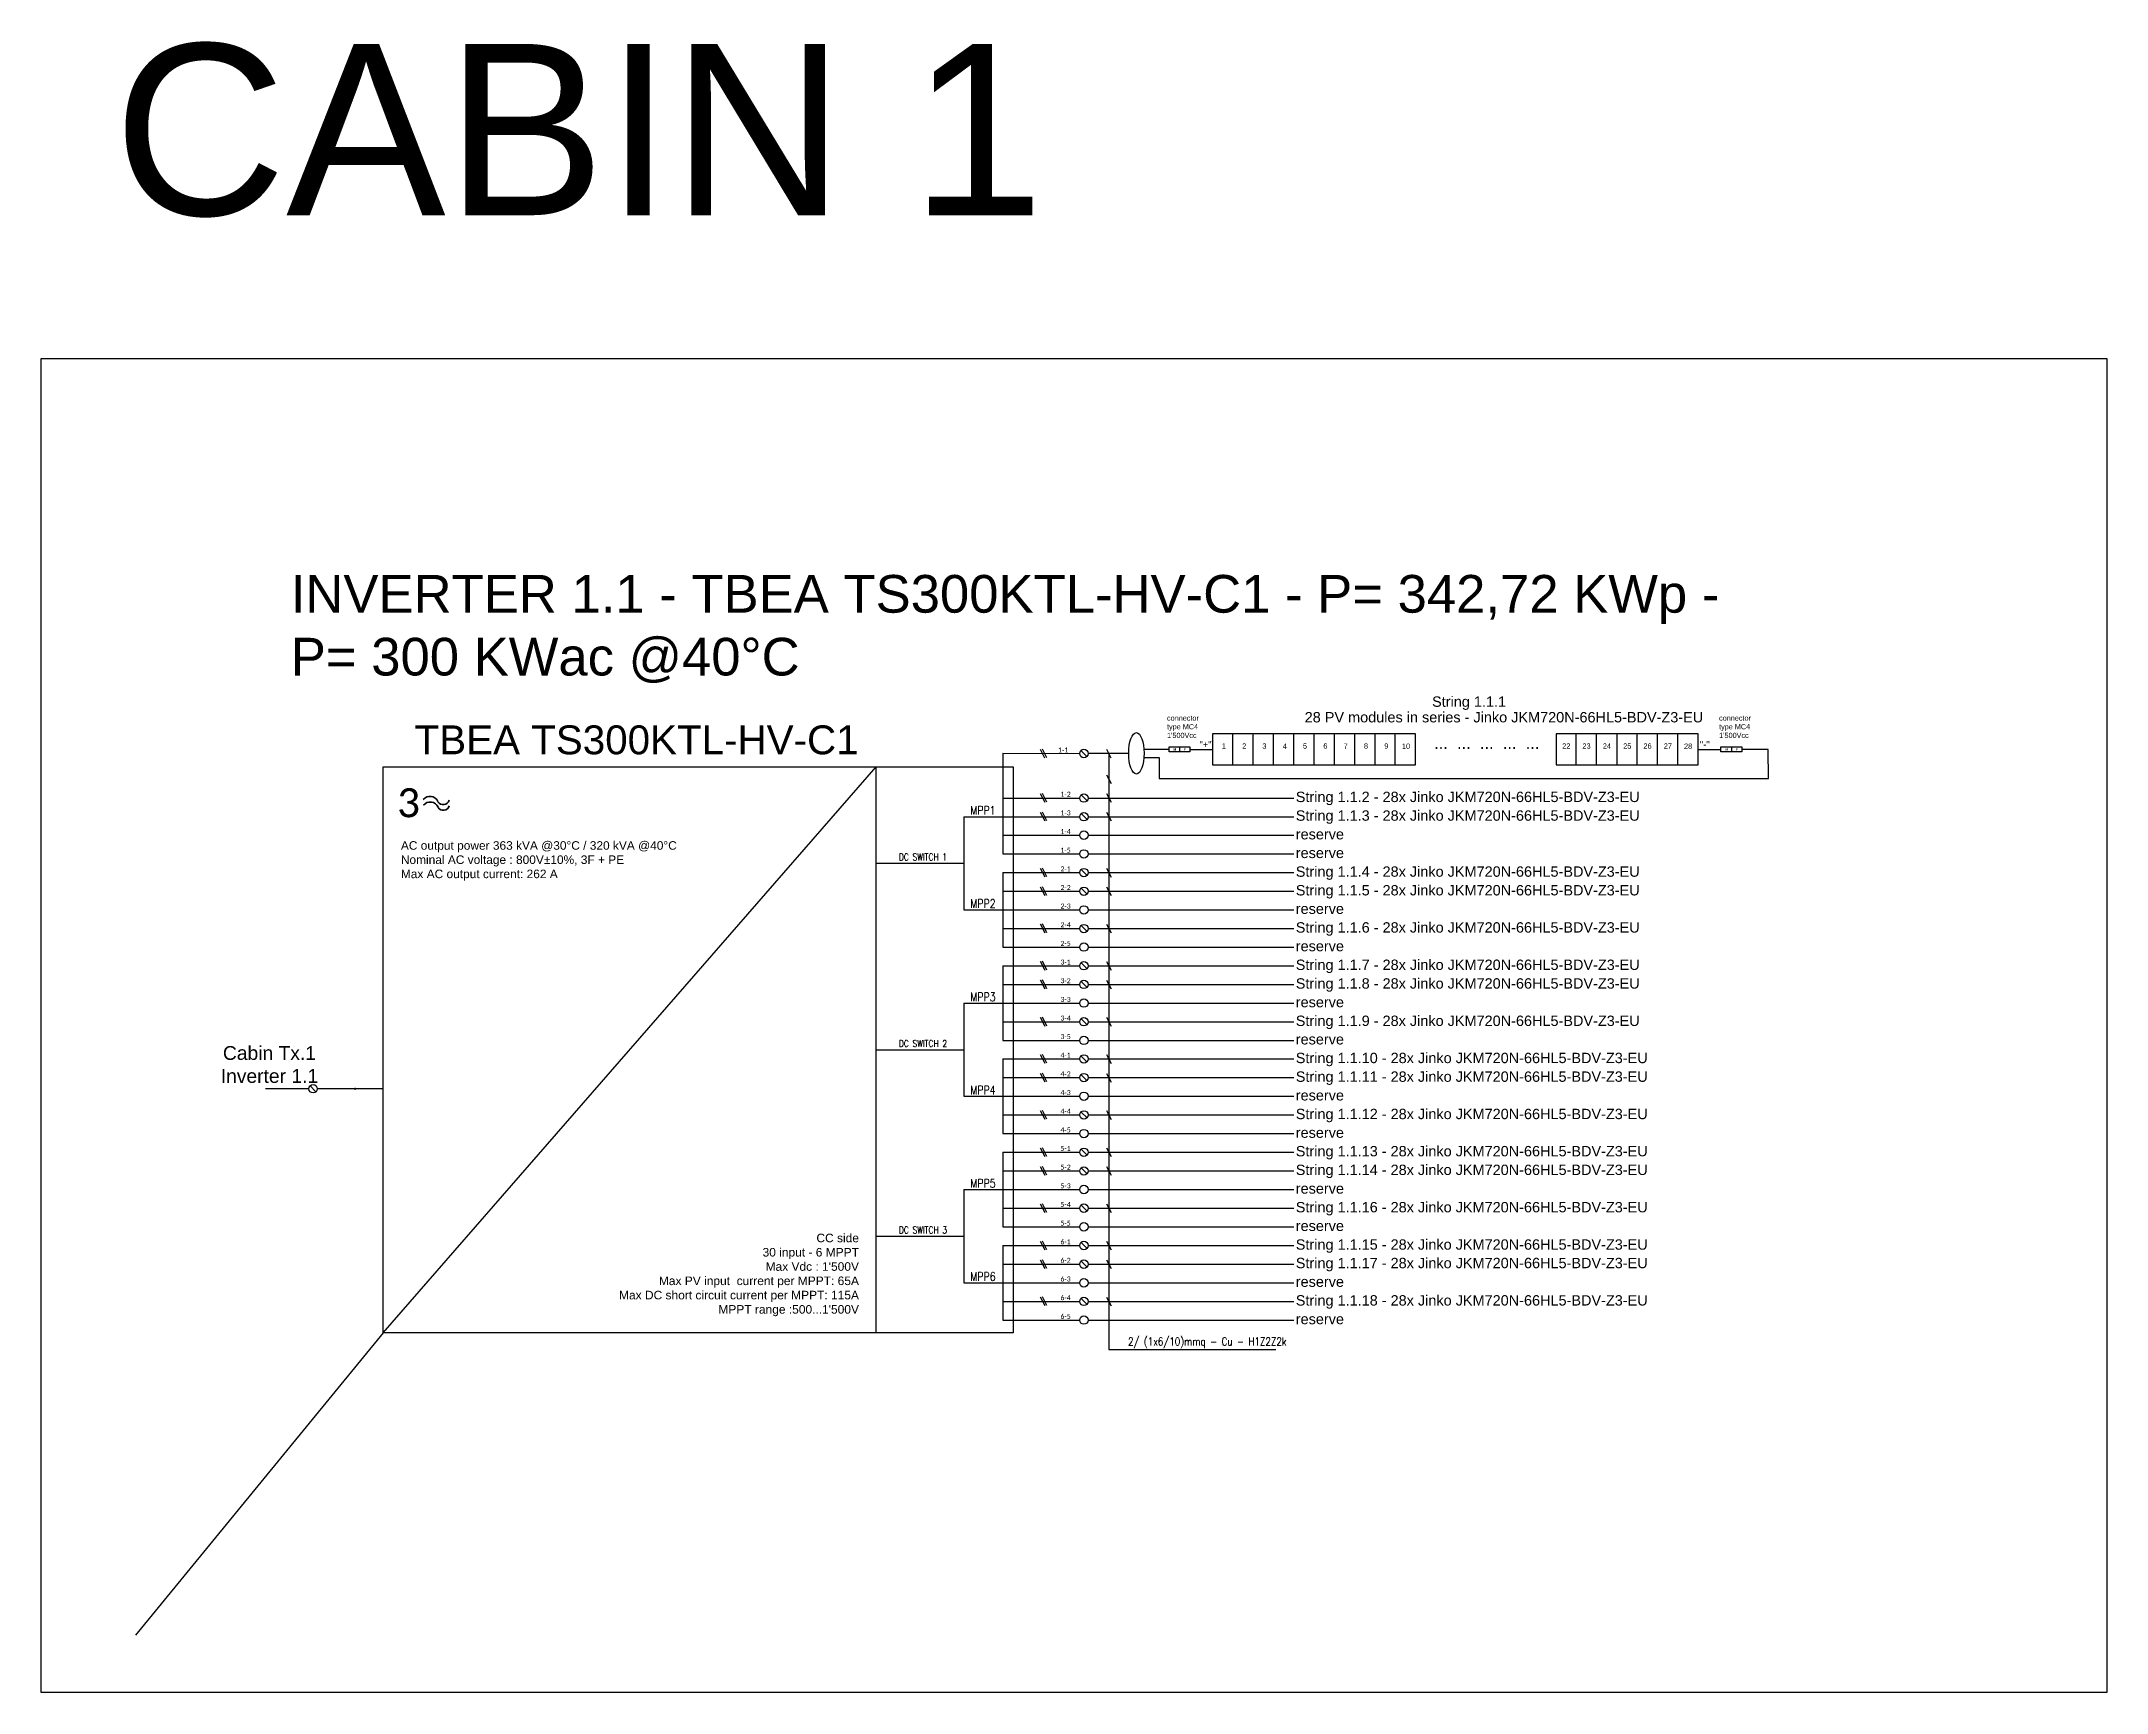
# Model space of a CAD drawing. Header units: millimetres. Extents: x 14856 to 141494, y 133975 to 167686.
# Drawn here: x 14856 to 26918, y 158047 to 167686 of the extents above; entities that cross this region are included whole.
import ezdxf

# ---------------------------------------------------------------- set-up
doc = ezdxf.new("R2010")
doc.units = ezdxf.units.MM
doc.linetypes.add('TRATTEGGIATA', pattern=[19.05, 12.7, -6.35])
doc.layers.add('-Testi', color=1, linetype='Continuous')
doc.layers.add('TRATTEGGIATA', color=40, linetype='TRATTEGGIATA')
doc.styles.add('Legend', font='calibri.ttf')
doc.styles.add('SIMPLEX', font='SIMPLEX', dxfattribs={"width": 0.8})
doc.styles.get("Standard").update_dxf_attribs({"font": 'arial.ttf'})

# ---------------------------------------------------------------- blocks, each defined once
blk = doc.blocks.new('P00102')
at = {"color": 1, "linetype": 'ByBlock', "lineweight": 25}
for p, q in [((0, 4), (-4, -4)), ((2, 4), (-2, -4)), ((4, 4), (0, -4))]:
    blk.add_line(p, q, dxfattribs=at)
blk = doc.blocks.new('P00')
at = {"color": 1}
for points in [[(-19, 26), (7, -25)], [(20, -25), (-6, 26)]]:
    blk.add_lwpolyline(points, dxfattribs=at)

msp = doc.modelspace()

# ---------------------------------------------------------------- linework, layer by layer
for points in [[(21076, 163554), (21102, 163503)], [(21503, 163568), (21503, 163538)], [(21696, 163644), (21696, 163462), (22882, 163462), (22882, 163644), (21696, 163644)], [(21815, 163462), (21815, 163644)], [(21933, 163462), (21933, 163643)], [(22052, 163461), (22052, 163643)], [(22170, 163462), (22170, 163644)], [(22289, 163462), (22289, 163643)], [(22408, 163461), (22408, 163643)], [(22526, 163462), (22526, 163644)], [(22645, 163462), (22645, 163643)], [(22763, 163461), (22763, 163643)], [(23702, 163644), (23702, 163462), (24532, 163462), (24532, 163644), (23702, 163644)], [(23820, 163462), (23820, 163644)], [(23939, 163462), (23939, 163643)], [(24058, 163461), (24058, 163643)], [(24176, 163462), (24176, 163644)], [(24295, 163462), (24295, 163643)], [(24295, 163462), (24295, 163643)], [(24413, 163461), (24413, 163643)], [(24413, 163461), (24413, 163643)], [(24532, 163462), (24532, 163644)], [(24726, 163568), (24726, 163538)], [(16852, 160147), (19731, 163451)], [(19731, 160147), (19731, 163451)], [(20471, 163531), (20471, 162943)], [(20962, 163511), (20927, 163546)], [(20970, 163530), (21090, 163530), (21090, 160050)], [(21563, 163553), (21696, 163553)], [(24532, 163553), (24665, 163553)], [(21077, 163404), (21103, 163353)], [(20963, 163252), (20928, 163287)], [(21077, 163295), (21103, 163244)], [(20243, 163160), (20471, 163160)], [(20243, 163160), (20243, 162616)], [(20963, 163143), (20928, 163178)], [(21077, 163186), (21103, 163135)], [(19731, 162888), (20243, 162888)], [(20471, 162834), (20471, 162399)], [(20963, 162817), (20928, 162851)], [(21077, 162859), (21103, 162808)], [(20963, 162708), (20928, 162742)], [(21077, 162751), (21103, 162700)], [(20243, 162616), (20471, 162616)], [(20963, 162490), (20928, 162525)], [(21077, 162533), (21103, 162482)], [(20471, 162290), (20471, 161854)], [(20963, 162272), (20928, 162307)], [(21077, 162315), (21103, 162264)], [(20963, 162163), (20928, 162198)], [(21077, 162206), (21103, 162155)], [(20243, 162072), (20471, 162072)], [(20243, 162072), (20243, 161528)], [(21077, 161989), (21103, 161938)], [(20963, 161946), (20928, 161981)], [(19731, 161800), (20243, 161800)], [(20471, 161746), (20471, 161310)], [(20963, 161728), (20928, 161763)], [(21077, 161771), (21103, 161720)], [(20963, 161619), (20928, 161654)], [(21077, 161662), (21103, 161611)], [(16460, 161555), (16426, 161589)], [(16852, 161572), (16468, 161572)], [(20243, 161528), (20471, 161528)], [(20963, 161402), (20928, 161436)], [(21077, 161445), (21103, 161393)], [(20471, 161201), (20471, 160766)], [(20963, 161184), (20928, 161219)], [(21077, 161227), (21103, 161176)], [(20963, 161075), (20928, 161110)], [(21077, 161118), (21103, 161067)], [(20243, 160984), (20471, 160984)], [(20243, 160984), (20243, 160439)], [(21077, 160900), (21103, 160849)], [(20963, 160857), (20928, 160892)], [(19731, 160712), (20243, 160712)], [(20963, 160640), (20928, 160675)], [(21077, 160683), (21103, 160632)], [(20471, 160657), (20471, 160222)], [(20963, 160531), (20928, 160566)], [(21077, 160574), (21103, 160523)], [(20243, 160439), (20471, 160439)], [(20963, 160313), (20928, 160348)], [(21077, 160356), (21103, 160305)], [(21090, 160050), (22065, 160050)]]:
    msp.add_lwpolyline(points)
at = {"color": 40}
for points in [[(21296, 163555), (21441, 163555)], [(20471, 163531), (20920, 163529)], [(20969, 163530), (21206, 163530)], [(21296, 163505), (21385, 163505), (21385, 163383), (24942, 163383), (24941, 163553), (24787, 163553)]]:
    msp.add_lwpolyline(points, dxfattribs=at)
for points in [[(21442, 163568), (21563, 163568), (21563, 163538), (21442, 163538)], [(24665, 163568), (24787, 163568), (24787, 163538), (24665, 163538)], [(16852, 163451), (20532, 163451), (20532, 160147), (16852, 160147)]]:
    msp.add_lwpolyline(points, close=True)
at = {"color": 40, "linetype": 'Continuous'}
for points in [[(20471, 163269), (20921, 163269)], [(20970, 163269), (22170, 163269)], [(20471, 163160), (20921, 163160)], [(20970, 163160), (22170, 163160)], [(20471, 162834), (20921, 162834)], [(20970, 162834), (22170, 162834)], [(20471, 162725), (20921, 162725)], [(20970, 162725), (22170, 162725)], [(20471, 162507), (20921, 162507)], [(20970, 162507), (22170, 162507)], [(20471, 162290), (20921, 162290)], [(20970, 162290), (22170, 162290)], [(20471, 162181), (20921, 162181)], [(20970, 162181), (22170, 162181)], [(20471, 161963), (20921, 161963)], [(20970, 161963), (22170, 161963)], [(20471, 161746), (20921, 161746)], [(20970, 161746), (22170, 161746)], [(20471, 161637), (20921, 161637)], [(20970, 161637), (22170, 161637)], [(20471, 161419), (20921, 161419)], [(20970, 161419), (22170, 161419)], [(20471, 161201), (20921, 161201)], [(20970, 161201), (22170, 161201)], [(20471, 161092), (20921, 161092)], [(20970, 161092), (22170, 161092)], [(20471, 160875), (20921, 160875)], [(20970, 160875), (22170, 160875)]]:
    msp.add_lwpolyline(points, dxfattribs=at)
at = {"color": 8, "linetype": 'Continuous'}
for points in [[(20471, 163052), (20921, 163052)], [(20970, 163052), (22170, 163052)], [(20471, 162943), (20921, 162943)], [(20970, 162943), (22170, 162943)], [(20471, 162616), (20921, 162616)], [(20970, 162616), (22170, 162616)], [(20471, 162399), (20921, 162399)], [(20970, 162399), (22170, 162399)], [(20471, 162072), (20921, 162072)], [(20970, 162072), (22170, 162072)], [(20471, 161854), (20921, 161854)], [(20970, 161854), (22170, 161854)], [(20471, 161528), (20921, 161528)], [(20970, 161528), (22170, 161528)], [(20471, 161310), (20921, 161310)], [(20970, 161310), (22170, 161310)], [(20471, 160984), (20921, 160984)], [(20970, 160984), (22170, 160984)], [(20471, 160766), (20921, 160766)], [(20970, 160766), (22170, 160766)], [(20471, 160439), (20921, 160439)], [(20970, 160439), (22170, 160439)], [(20471, 160222), (20921, 160222)], [(20970, 160222), (22170, 160222)]]:
    msp.add_lwpolyline(points, dxfattribs=at)
at = {"color": 4}
msp.add_lwpolyline([(16418, 161572), (16166, 161572)], dxfattribs=at)
for centre in [(20945, 163529), (16443, 161572)]:
    msp.add_circle(centre, 24.6)
at = {"color": 7}
for centre in [(20945, 163269), (20945, 163160), (20945, 162834), (20945, 162725), (20945, 162507), (20945, 162290), (20945, 162181), (20945, 161963), (20945, 161746), (20945, 161637), (20945, 161419), (20945, 161201), (20945, 161092), (20945, 160875), (20945, 160657), (20945, 160548), (20945, 160331)]:
    msp.add_circle(centre, 24.6, dxfattribs=at)
at = {"color": 8}
for centre in [(20945, 163052), (20945, 162943), (20945, 162616), (20945, 162399), (20945, 162072), (20945, 161854), (20945, 161528), (20945, 161310), (20945, 160984), (20945, 160766), (20945, 160439), (20945, 160222)]:
    msp.add_circle(centre, 24.6, dxfattribs=at)
at = {"lineweight": 35}
for centre, radius, start, end in [((17126, 163229), 50.1, 22.5771, 141.9874), ((17127, 163196), 50.1, 22.5771, 141.9874), ((17203, 163267), 36.5, 211.9962, 342.6174), ((17204, 163234), 36.5, 211.9962, 342.6174)]:
    msp.add_arc(centre, radius, start, end, dxfattribs=at)
msp.add_ellipse((21251, 163530), major_axis=(0, -121), ratio=0.370747)
at = {"layer": 'Defpoints', "color": 1}
msp.add_line((16852, 160147), (15407, 158383), dxfattribs=at)
msp.add_lwpolyline([(14856, 165834), (26918, 165834), (26918, 158047), (14856, 158047)], close=True, dxfattribs=at)
at = {"layer": 'TRATTEGGIATA', "color": 40, "linetype": 'Continuous', "ltscale": 0.5}
for points in [[(20471, 160657), (20921, 160657)], [(20471, 160548), (20921, 160548)], [(20970, 160657), (22170, 160657)], [(20970, 160548), (22170, 160548)], [(20471, 160331), (20921, 160331)], [(20970, 160331), (22170, 160331)]]:
    msp.add_lwpolyline(points, dxfattribs=at)

# ---------------------------------------------------------------- block references
for name, p in [('P00', (20708, 163529)), ('P00', (20709, 163269)), ('P00', (20709, 163161)), ('P00', (20709, 162834)), ('P00', (20709, 162725)), ('P00', (20709, 162508)), ('P00', (20709, 162290)), ('P00', (20709, 162181)), ('P00', (20709, 161963)), ('P00', (20709, 161746)), ('P00', (20709, 161637)), ('P00102', (16688, 161572)), ('P00', (20709, 161419)), ('P00', (20709, 161201)), ('P00', (20709, 161093)), ('P00', (20709, 160875)), ('P00', (20709, 160657)), ('P00', (20709, 160548)), ('P00', (20709, 160331))]:
    msp.add_blockref(name, p)

# ---------------------------------------------------------------- texts
at = {"layer": '-Testi', "color": 7, "attachment_point": 5, "style": 'SIMPLEX'}
for s, insert, char_height, width in [('MPP1', (20355, 163197), 50, 54.43), ('DC SWITCH 1', (20005, 162925), 40, 391.73), ('MPP2', (20355, 162653), 50, 54.43), ('MPP3', (20355, 162108), 50, 54.43), ('DC SWITCH 2', (20005, 161836), 40, 391.73), ('MPP4', (20355, 161564), 50, 54.43), ('MPP5', (20355, 161020), 50, 54.43), ('DC SWITCH 3', (20005, 160748), 40, 391.73), ('MPP6', (20355, 160476), 50, 54.43), ('2/ (1x6/10)mmq - Cu - H1Z2Z2k', (21665, 160089), 46.62, 1811.15)]:
    msp.add_mtext(s, dxfattribs=dict(at, insert=insert, char_height=char_height, width=width))
for s, insert, char_height, width, attachment_point in [('CABIN 1', (15277, 167671), 1000, 9076.37, 1), ('INVERTER 1.1 - TBEA TS300KTL-HV-C1 - P= 342,72 KWp - P= 300 KWac @40°C', (16313, 164571), 220, 8459.92, 1), ('TBEA TS300KTL-HV-C1', (17036, 163693), 168.7, 3487.59, 1), ("connector type MC4\\P1'500Vcc", (21430, 163751), 30.34, 266.35, 1), ('28 PV modules in series - Jinko JKM720N-66HL5-BDV-Z3-EU', (22234, 163771), 60.44, 2681.98, 1), ("connector type MC4\\P1'500Vcc", (24654, 163751), 30.34, 266.35, 1), ('\\pxql;{\\fArial|b1|i0|c0|p34;M}', (21467, 163560), 13.78, 16.7, 1), ('\\pxql;{\\fArial|b1|i0|c0|p34;F}', (21528, 163560), 13.78, 16.7, 1), ("''+''", (21619, 163601), 38.1, 72.4, 1), ('1 ', (21750, 163588), 30.8, 30.84, 1), ('2 ', (21869, 163588), 30.8, 30.84, 1), ('3 ', (21987, 163588), 30.8, 30.84, 1), ('4 ', (22106, 163587), 30.8, 30.84, 1), ('5 ', (22224, 163588), 30.8, 30.84, 1), ('6 ', (22343, 163588), 30.8, 30.84, 1), ('7 ', (22461, 163587), 30.8, 30.84, 1), ('8 ', (22580, 163588), 30.8, 30.84, 1), ('9 ', (22699, 163588), 30.8, 30.84, 1), ('10 ', (22802, 163587), 30.8, 30.84, 1), ('...  ...  ...  ...  ... ', (22990, 163625), 68.89, 747.03, 1), ('22 ', (23738, 163588), 30.8, 30.84, 1), ('23 ', (23856, 163588), 30.8, 30.84, 1), ('24 ', (23975, 163588), 30.8, 30.84, 1), ('25 ', (24094, 163588), 30.8, 30.84, 1), ('26 ', (24212, 163588), 30.8, 30.84, 1), ('27', (24331, 163588), 30.8, 30.84, 1), ('28 ', (24449, 163587), 30.8, 30.84, 1), ("''-''", (24541, 163601), 38.1, 72.4, 1), ('\\pxql;{\\fArial|b1|i0|c0|p34;M}', (24691, 163560), 13.78, 16.7, 1), ('\\pxql;{\\fArial|b1|i0|c0|p34;F}', (24751, 163560), 13.78, 16.7, 1), ('AC output power 363 kVA @30°C / 320 kVA @40°C\\PNominal AC voltage : 800V±10%, 3F + PE \\PMax AC output current: 262 A', (16956, 163017), 49.77, 2205.22, 1), ('\\pxqc;Cabin Tx.1\\PInverter 1.1', (15733, 161821), 80.48, 910.84, 1), ("CC side\\P30 input - 6 MPPT \\PMax Vdc : 1'500V\\PMax PV input  current per MPPT: 65A\\PMax DC short circuit current per MPPT: 115A \\PMPPT range :500...1'500V ", (19631, 160726), 50, 1795.44, 3)]:
    msp.add_mtext(s, dxfattribs=dict(insert=insert, char_height=char_height, width=width, attachment_point=attachment_point))
at = {"color": 7, "char_height": 60.44, "width": 4500, "attachment_point": 1}
for s, insert in [('String 1.1.1', (22978, 163862)), ('String 1.1.2 - 28x Jinko JKM720N-66HL5-BDV-Z3-EU', (22182, 163306)), ('String 1.1.3 - 28x Jinko JKM720N-66HL5-BDV-Z3-EU', (22182, 163197)), ('String 1.1.4 - 28x Jinko JKM720N-66HL5-BDV-Z3-EU', (22182, 162870)), ('String 1.1.5 - 28x Jinko JKM720N-66HL5-BDV-Z3-EU', (22182, 162761)), ('String 1.1.6 - 28x Jinko JKM720N-66HL5-BDV-Z3-EU', (22182, 162544)), ('String 1.1.7 - 28x Jinko JKM720N-66HL5-BDV-Z3-EU', (22182, 162326)), ('String 1.1.8 - 28x Jinko JKM720N-66HL5-BDV-Z3-EU', (22182, 162217)), ('String 1.1.9 - 28x Jinko JKM720N-66HL5-BDV-Z3-EU', (22182, 161999)), ('String 1.1.10 - 28x Jinko JKM720N-66HL5-BDV-Z3-EU', (22182, 161782)), ('String 1.1.11 - 28x Jinko JKM720N-66HL5-BDV-Z3-EU', (22182, 161673)), ('String 1.1.12 - 28x Jinko JKM720N-66HL5-BDV-Z3-EU', (22182, 161455)), ('String 1.1.13 - 28x Jinko JKM720N-66HL5-BDV-Z3-EU', (22182, 161238)), ('String 1.1.14 - 28x Jinko JKM720N-66HL5-BDV-Z3-EU', (22182, 161129)), ('String 1.1.16 - 28x Jinko JKM720N-66HL5-BDV-Z3-EU', (22182, 160911)), ('String 1.1.15 - 28x Jinko JKM720N-66HL5-BDV-Z3-EU', (22182, 160693)), ('String 1.1.17 - 28x Jinko JKM720N-66HL5-BDV-Z3-EU', (22182, 160585)), ('String 1.1.18 - 28x Jinko JKM720N-66HL5-BDV-Z3-EU', (22182, 160367))]:
    msp.add_mtext(s, dxfattribs=dict(at, insert=insert))
at = {"insert": (20794, 163564), "char_height": 28.9, "attachment_point": 1, "style": 'Legend'}
msp.add_mtext_dynamic_manual_height_columns('1-1', width=87.84, gutter_width=145, heights=[0], dxfattribs=at)
at = {"insert": (16934, 163326), "char_height": 169, "width": 2757.72, "attachment_point": 1, "style": 'Legend'}
msp.add_mtext('3', dxfattribs=at)
at = {"color": 7, "char_height": 28.9, "width": 87.84, "attachment_point": 1, "style": 'Legend'}
for s, insert in [('1-2', (20808, 163306)), ('1-3', (20808, 163197)), ('2-1', (20808, 162870)), ('2-2', (20808, 162761)), ('2-4', (20808, 162544)), ('3-1', (20808, 162326)), ('3-2', (20808, 162217)), ('3-4', (20808, 161999)), ('4-1', (20808, 161782)), ('4-2', (20808, 161673)), ('4-4', (20808, 161455)), ('5-1', (20808, 161238)), ('5-2', (20808, 161129)), ('5-4', (20808, 160911)), ('6-1', (20808, 160693)), ('6-2', (20808, 160585)), ('6-4', (20808, 160367))]:
    msp.add_mtext(s, dxfattribs=dict(at, insert=insert))
at = {"color": 8, "char_height": 28.9, "width": 87.84, "attachment_point": 1, "style": 'Legend'}
for s, insert in [('1-4', (20808, 163088)), ('1-5', (20808, 162979)), ('2-3', (20808, 162653)), ('2-5', (20808, 162435)), ('3-3', (20808, 162108)), ('3-5', (20808, 161891)), ('4-3', (20808, 161564)), ('4-5', (20808, 161346)), ('5-3', (20808, 161020)), ('5-5', (20808, 160802)), ('6-3', (20808, 160476)), ('6-5', (20808, 160258))]:
    msp.add_mtext(s, dxfattribs=dict(at, insert=insert))
at = {"color": 8, "char_height": 60.4, "width": 4500, "attachment_point": 1}
for insert in [(22182, 163088), (22182, 162979), (22182, 162653), (22182, 162435), (22182, 162108), (22182, 161891), (22182, 161564), (22182, 161346), (22182, 161020), (22182, 160802), (22182, 160476), (22182, 160258)]:
    msp.add_mtext('reserve', dxfattribs=dict(at, insert=insert))

doc.saveas('drawing.dxf')
